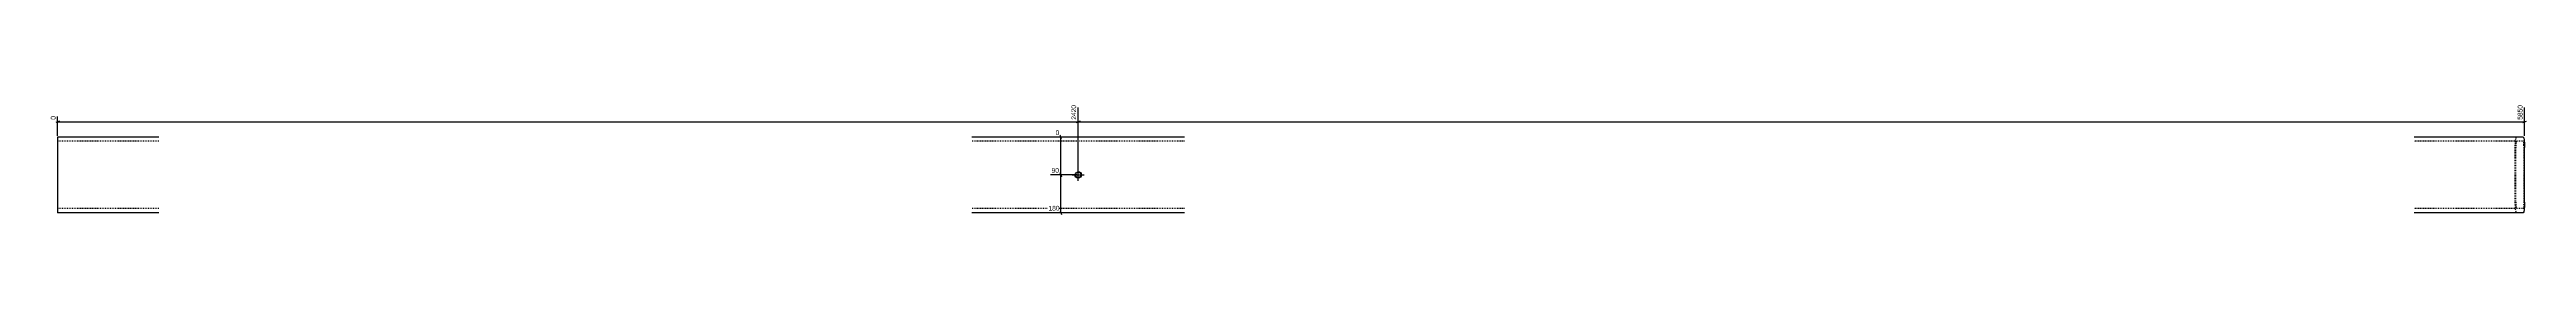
# Model space of a CAD drawing. Header units: millimetres. Extents: x 9 to 17810, y 7 to 306.
# Drawn here: x 11936 to 17810, y 9 to 266 of the extents above; entities that cross this region are included whole.
import ezdxf

# ---------------------------------------------------------------- set-up
doc = ezdxf.new("R2010")
doc.units = ezdxf.units.MM
doc.linetypes.add('DXK_LINE_DOT2', pattern=[3.9198, 1.9599, -1.9599])
doc.layers.add('MÅLSÆTNING', color=7, linetype='Continuous')
doc.layers.add('STÅL', color=7, linetype='Continuous')
doc.styles.add('Arial Narrow', font='ARIALN.TTF', dxfattribs={"height": 0.2})

msp = doc.modelspace()

# ---------------------------------------------------------------- linework, layer by layer
at = {"layer": 'MÅLSÆTNING', "color": 7, "linetype": 'Continuous'}
for p, q in [((11955.4, 196.5), (11955.4, 241.9)), ((14375.4, 106.5), (14375.4, 263.9)), ((14375.4, 106.5), (14375.4, 263.9)), ((17805.2, 196.5), (17805.2, 263.9)), ((11959.9, 231.3), (11950.9, 227.7)), ((11955.4, 229.5), (14375.4, 229.5)), ((14372.4, 193.5), (14321.8, 193.5)), ((14336, 189), (14332.4, 198)), ((14334.2, 103.5), (14334.2, 193.5)), ((14379.9, 231.3), (14370.9, 227.7)), ((14370.9, 227.7), (14379.9, 231.3)), ((14375.4, 229.5), (17805.2, 229.5)), ((17800.7, 227.7), (17809.7, 231.3)), ((14372.4, 103.5), (14310.1, 103.5)), ((14372.4, 103.5), (14310.1, 103.5)), ((14332.4, 108), (14336, 99)), ((14336, 99), (14332.4, 108)), ((14334.2, 13.5), (14334.2, 103.5)), ((14372.4, 13.5), (14302.8, 13.5)), ((14332.4, 18), (14336, 9))]:
    msp.add_line(p, q, dxfattribs=at)
at = {"layer": 'STÅL', "color": 2, "linetype": 'Continuous'}
for p, q in [((11955.4, 193.5), (11955.4, 168.5)), ((12195.4, 193.5), (11955.4, 193.5)), ((14627.4, 193.5), (14123.4, 193.5)), ((17802.1, 193.5), (17543.1, 193.5)), ((17802.1, 193.5), (17803.3, 191.6)), ((17803.3, 191.6), (17804.3, 186.2)), ((17804.3, 186.2), (17804.9, 178.1)), ((17804.9, 178.1), (17805.2, 168.5)), ((11955.4, 168.5), (11955.4, 38.5)), ((17805.2, 38.5), (17805.2, 168.5)), ((11955.4, 38.5), (11955.4, 13.5)), ((12195.4, 13.5), (11955.4, 13.5)), ((14627.4, 13.5), (14123.4, 13.5)), ((17802.1, 13.5), (17543.1, 13.5)), ((17803.3, 15.4), (17802.1, 13.5)), ((17804.3, 20.8), (17803.3, 15.4)), ((17804.9, 28.9), (17804.3, 20.8)), ((17805.2, 38.5), (17804.9, 28.9))]:
    msp.add_line(p, q, dxfattribs=at)
at = {"layer": 'STÅL', "color": 7, "linetype": 'DXK_LINE_DOT2'}
for p, q in [((11955.4, 193.5), (11955.4, 186.2)), ((12195.4, 183.5), (11955.4, 183.5)), ((14627.4, 183.5), (14123.4, 183.5)), ((17802.1, 183.5), (17543.1, 183.5)), ((17783.1, 168.5), (17783.3, 178.1)), ((17783.3, 178.1), (17784, 186.2)), ((17784, 186.2), (17785, 191.6)), ((17784.8, 179.1), (17784.4, 174.2)), ((17785.4, 182.4), (17784.8, 179.1)), ((17785, 191.6), (17786.1, 193.5)), ((17786.1, 183.5), (17785.4, 182.4)), ((17802.8, 182.4), (17802.1, 183.5)), ((17803.4, 179.1), (17802.8, 182.4)), ((17803.8, 174.2), (17803.4, 179.1)), ((17783.1, 38.5), (17783.1, 168.5)), ((17784.4, 174.2), (17784.3, 168.5)), ((17784.3, 38.5), (17784.3, 168.5)), ((17803.9, 168.5), (17803.8, 174.2)), ((17803.9, 38.5), (17803.9, 168.5)), ((12195.4, 23.5), (11955.4, 23.5)), ((14627.4, 23.5), (14123.4, 23.5)), ((17802.1, 23.5), (17543.1, 23.5)), ((17783.3, 28.9), (17783.1, 38.5)), ((17784, 20.8), (17783.3, 28.9)), ((17785, 15.4), (17784, 20.8)), ((17784.3, 38.5), (17784.4, 32.8)), ((17784.4, 32.8), (17784.8, 27.9)), ((17784.8, 27.9), (17785.4, 24.6)), ((17786.1, 13.5), (17785, 15.4)), ((17785.4, 24.6), (17786.1, 23.5)), ((17802.1, 23.5), (17802.8, 24.6)), ((17802.8, 24.6), (17803.4, 27.9)), ((17803.4, 27.9), (17803.8, 32.8)), ((17803.8, 32.8), (17803.9, 38.5))]:
    msp.add_line(p, q, dxfattribs=at)
at = {"layer": 'STÅL', "color": 3, "linetype": 'Continuous'}
for p, q in [((14375.4, 89.5), (14375.4, 117.5)), ((14361.4, 103.5), (14389.4, 103.5)), ((14368, 100.4), (14367.4, 103.5)), ((14367.4, 103.5), (14367.4, 103.5)), ((14369.8, 97.8), (14368, 100.4)), ((14368.4, 103.5), (14369, 106.2)), ((14369, 100.8), (14368.4, 103.5)), ((14368.4, 103.5), (14368.4, 103.5)), ((14369, 106.2), (14370.5, 108.5)), ((14370.5, 98.6), (14369, 100.8)), ((14372.4, 96.1), (14369.8, 97.8)), ((14370.5, 108.5), (14372.8, 110)), ((14372.8, 97), (14370.5, 98.6)), ((14375.4, 95.5), (14372.4, 96.1)), ((14372.8, 110), (14375.4, 110.5)), ((14375.4, 96.5), (14372.8, 97)), ((14375.4, 111.5), (14375.4, 111.5)), ((14375.4, 111.5), (14378.5, 110.9)), ((14375.4, 110.5), (14375.4, 110.5)), ((14375.4, 110.5), (14378.1, 110)), ((14378.1, 97), (14375.4, 96.5)), ((14375.4, 96.5), (14375.4, 96.5)), ((14378.5, 96.1), (14375.4, 95.5)), ((14375.4, 95.5), (14375.4, 95.5)), ((14378.1, 110), (14380.4, 108.5)), ((14380.4, 98.6), (14378.1, 97)), ((14378.5, 110.9), (14381.1, 109.2)), ((14381.1, 97.8), (14378.5, 96.1)), ((14380.4, 108.5), (14381.9, 106.2)), ((14381.9, 100.8), (14380.4, 98.6)), ((14381.1, 109.2), (14382.8, 106.6)), ((14382.8, 100.4), (14381.1, 97.8)), ((14381.9, 106.2), (14382.4, 103.5)), ((14382.4, 103.5), (14381.9, 100.8)), ((14382.4, 103.5), (14382.4, 103.5)), ((14382.8, 106.6), (14383.4, 103.5)), ((14383.4, 103.5), (14382.8, 100.4)), ((14383.4, 103.5), (14383.4, 103.5))]:
    msp.add_line(p, q, dxfattribs=at)

# ---------------------------------------------------------------- next in the draw order: wipeouts: each hides what was drawn before it
at = {"color": 0, "linetype": 'Continuous'}
for points in [[(11953, 244.3), (11936.2, 244.3), (11936.2, 232.2), (11953, 232.2)], [(14373, 266.2), (14356.2, 266.2), (14356.2, 232.2), (14373, 232.2)], [(17802.8, 266.2), (17786, 266.2), (17786, 232.2), (17802.8, 232.2)], [(14329.3, 105.9), (14329.3, 122.7), (14309.9, 122.7), (14309.9, 105.9)], [(14329.3, 15.9), (14329.3, 32.7), (14302.6, 32.7), (14302.6, 15.9)]]:
    msp.add_wipeout(points, dxfattribs=at).dxf.layer = 'MÅLSÆTNING'

# ---------------------------------------------------------------- next in the draw order: texts
at = {"layer": 'MÅLSÆTNING', "color": 3, "linetype": 'Continuous', "style": 'Arial Narrow'}
for s, height, p in [('0', 11.5, (11950.6, 234.6)), ('2420', 11.45, (14370.6, 234.6)), ('5850', 11.45, (17800.4, 234.6))]:
    msp.add_text(s, height=height, rotation=90.00021, dxfattribs=at).set_placement(p)
for s, p in [('90', (14312.3, 108.3)), ('180', (14305, 18.3))]:
    msp.add_text(s, height=11.45, dxfattribs=at).set_placement(p)

# ---------------------------------------------------------------- next in the draw order: wipeouts: each hides what was drawn before it
at = {"color": 0, "linetype": 'Continuous'}
msp.add_wipeout([(14331.5, 195.9), (14331.5, 212.7), (14319.4, 212.7), (14319.4, 195.9)], dxfattribs=at).dxf.layer = 'MÅLSÆTNING'

# ---------------------------------------------------------------- next in the draw order: texts
at = {"layer": 'MÅLSÆTNING', "color": 3, "linetype": 'Continuous', "style": 'Arial Narrow'}
msp.add_text('0', height=11.5, dxfattribs=at).set_placement((14321.8, 198.3))

doc.saveas('drawing.dxf')
